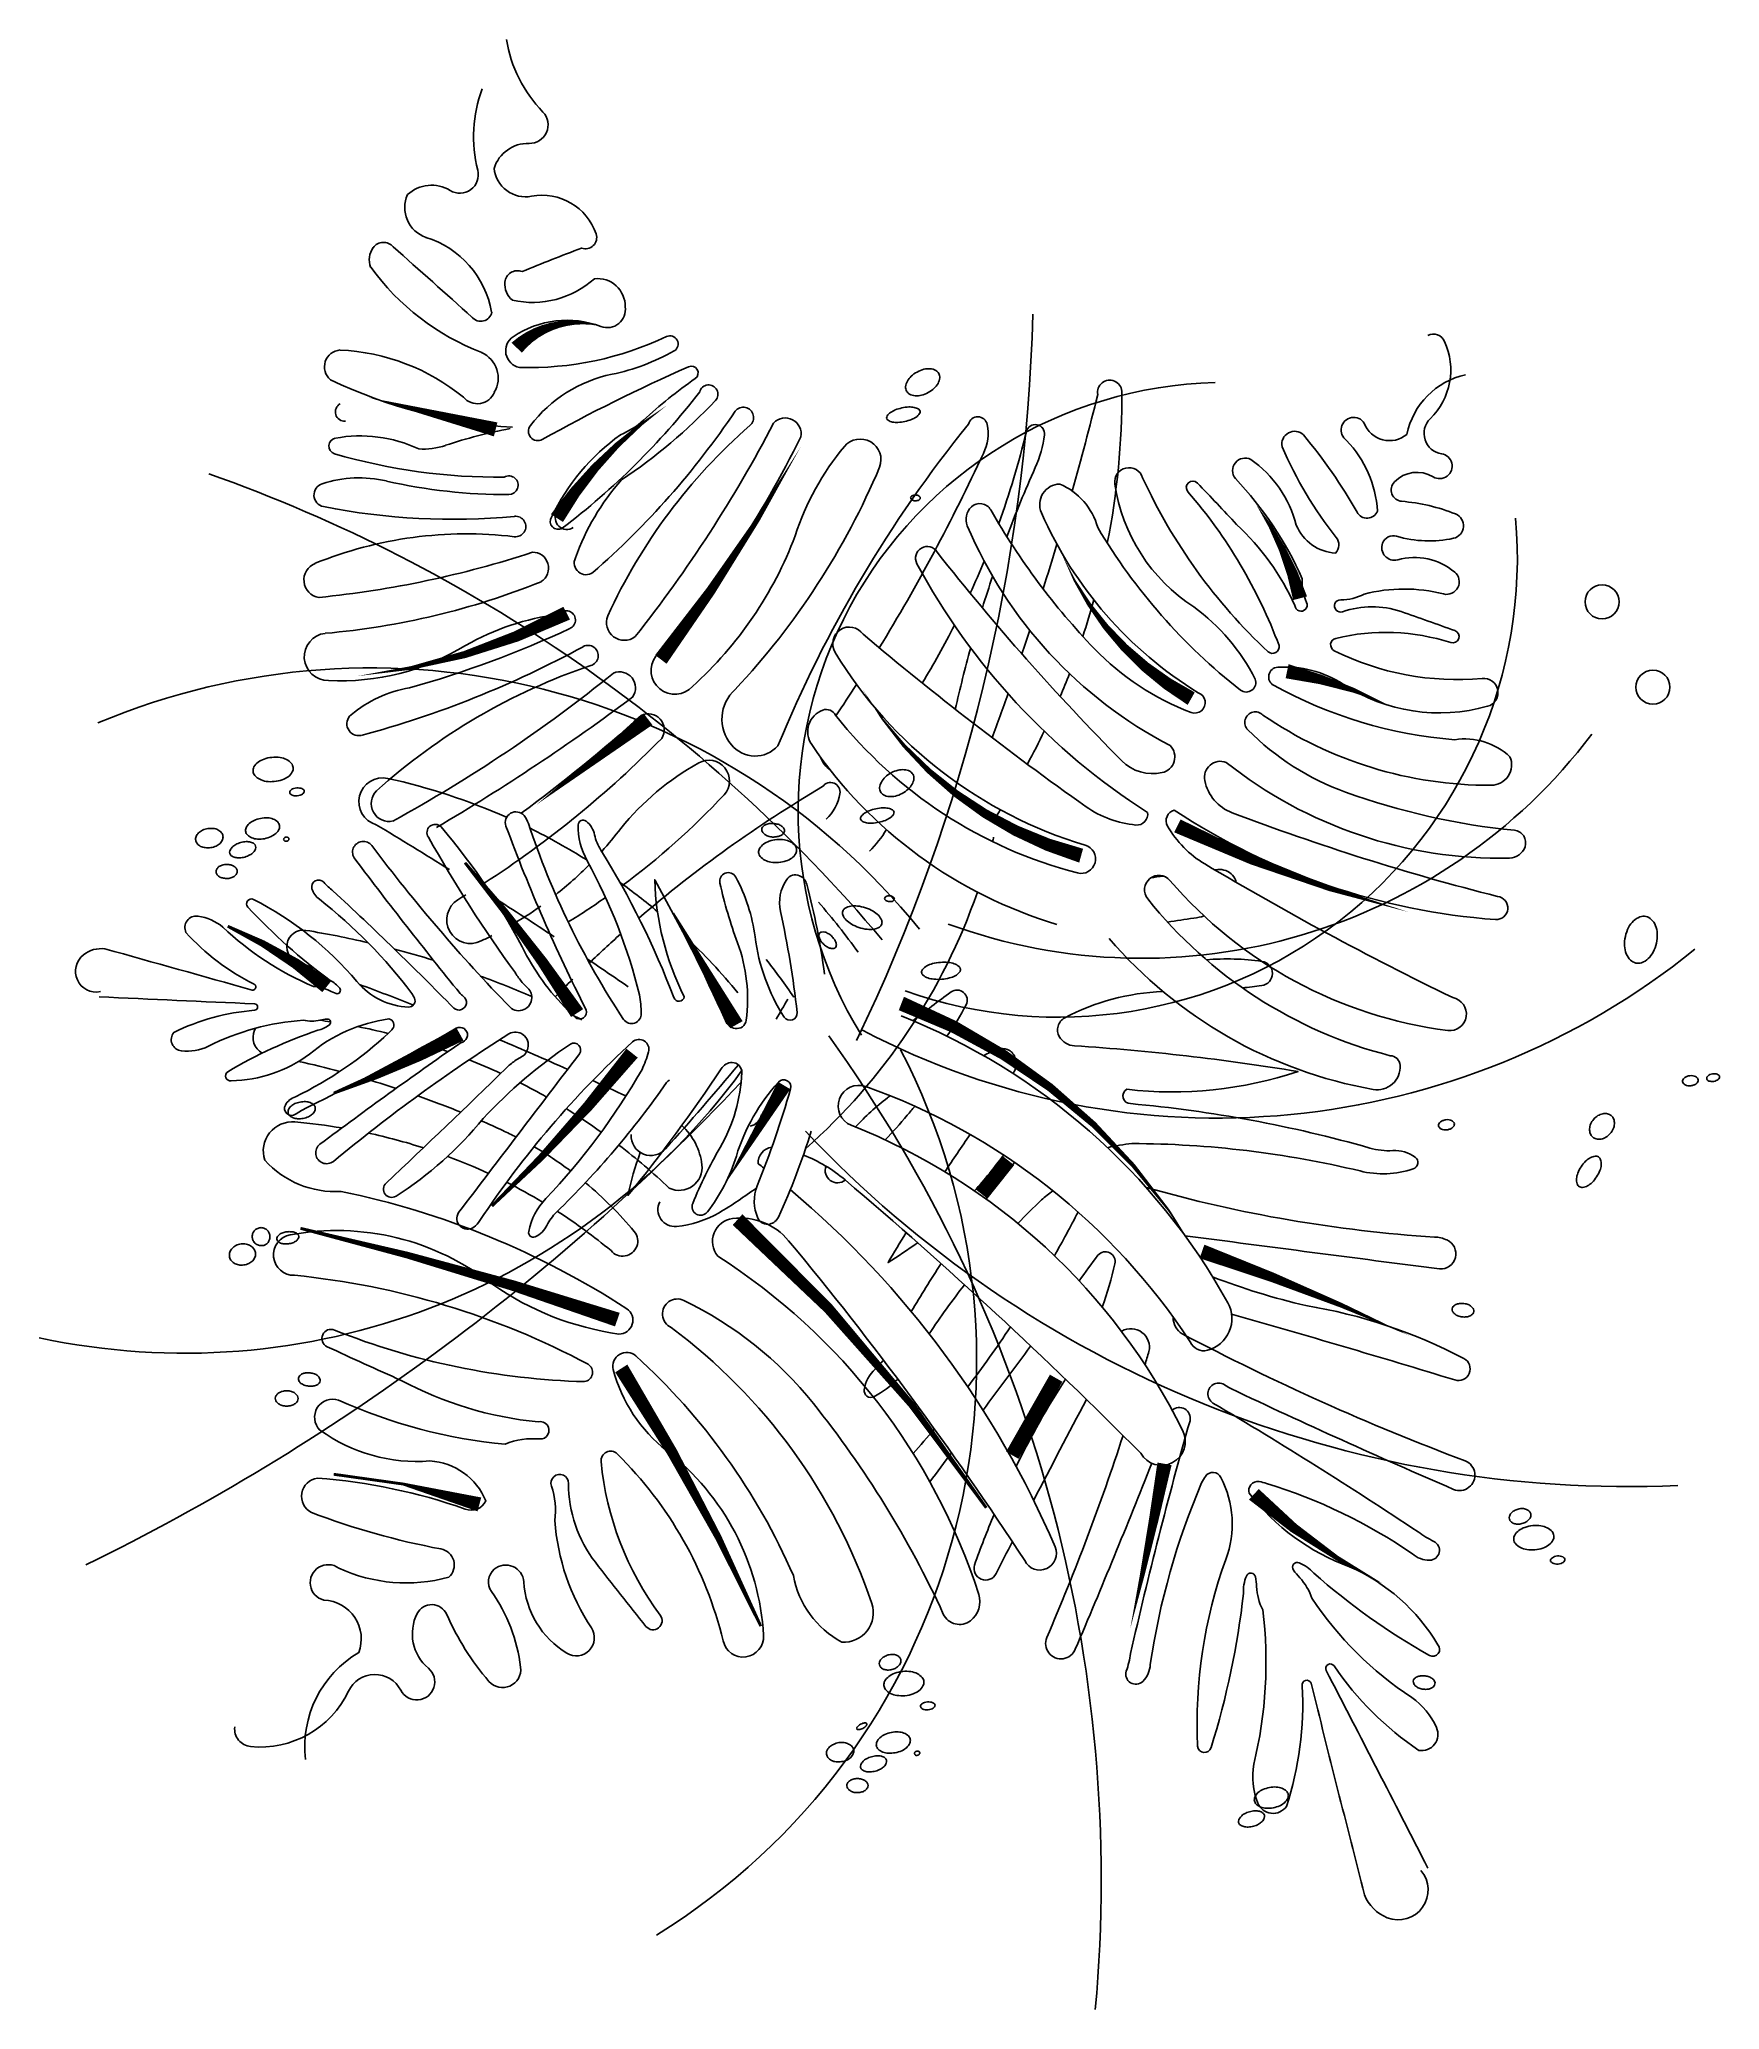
# Model space of a CAD drawing. Header units: millimetres. Extents: x 411.94 to 412.92, y 2579.66 to 2580.81.
import ezdxf

# ---------------------------------------------------------------- set-up
doc = ezdxf.new("R2010")
doc.units = ezdxf.units.MM
doc.header["$LTSCALE"] = 10
doc.layers.add('Vegetais', color=94, linetype='Continuous')

msp = doc.modelspace()

# ---------------------------------------------------------------- linework, layer by layer
at = {"layer": 'Vegetais'}
for points, format in [([(412.4326, 2580.4595, 0.028169), (412.4934, 2580.5731, 0.166729), (412.4956, 2580.59, 0.803372), (412.4847, 2580.5902, 0.072675), (412.3734, 2580.4023, -0.461844), (412.3462, 2580.403, -0.407729), (412.3485, 2580.4353, 0.088671), (412.4328, 2580.5651, 0.845249), (412.4122, 2580.5771, 0.0956), (412.3835, 2580.525, -0.118984), (412.3235, 2580.437, -0.957655), (412.3021, 2580.4546, 0.06266), (412.3868, 2580.5827, 0.754511), (412.3709, 2580.5908, -0.04675), (412.29, 2580.4661, -0.763475), (412.274, 2580.4782, -0.10659), (412.357, 2580.5893, 1.112308), (412.3484, 2580.5977, -0.064898), (412.2653, 2580.5035, -0.773616), (412.2551, 2580.5121, -0.09595), (412.282, 2580.5576, 0.056822), (412.3369, 2580.604, 1.290638), (412.3277, 2580.609, -0.065587), (412.2474, 2580.5294, -0.789238), (412.2411, 2580.5359, -0.123349), (412.2814, 2580.584, 0.093556), (412.2948, 2580.5924, -0.033656), (412.3251, 2580.6168, 0.907122), (412.3212, 2580.6237, 0.022907), (412.2357, 2580.5812, -0.81167), (412.2288, 2580.5893, -0.181716), (412.2765, 2580.6193, 0.07831), (412.3127, 2580.6329, 0.964715), (412.3083, 2580.6413, -0.119203), (412.2224, 2580.6233, -0.670361), (412.2187, 2580.6412, -0.242239), (412.27, 2580.6472, 0.57238), (412.2842, 2580.6587, 0.451319), (412.2662, 2580.6751, -0.240962), (412.2183, 2580.6625, -0.247926), (412.2139, 2580.6731, -0.490576), (412.2239, 2580.6793, -0.003135), (412.2587, 2580.693, 0.633262), (412.2672, 2580.7012, 0.373909), (412.2295, 2580.7232, -0.438759), (412.2076, 2580.7395, -0.336777), (412.228, 2580.7541, 0.673279), (412.2361, 2580.7724, -0.153075), (412.2148, 2580.8148)], "xyb"), ([(412.2208, 2580.6348, 0.0084, 0, -0.273905), (412.2689, 2580.6475, 0, 0, -0.893548)], "xyseb"), ([(412.753, 2580.642, -0.418702), (412.7628, 2580.6385, -0.316195), (412.7544, 2580.5933, 0.618816), (412.761, 2580.5729, -1.21907), (412.7561, 2580.5594, 0.351057), (412.7335, 2580.5564, 0.63169), (412.7377, 2580.5451, -0.075832), (412.7692, 2580.5377, -0.739204), (412.768, 2580.5235, -0.124347), (412.7348, 2580.5247, 0.387911), (412.7266, 2580.5207, 0.61749), (412.7354, 2580.511, -0.244545), (412.7687, 2580.5038, -0.80059), (412.7622, 2580.491, 0.127158), (412.7158, 2580.4909, -0.122318), (412.7021, 2580.4876, 1.18804), (412.7032, 2580.4806, -0.168333), (412.7374, 2580.4807, -0.004019), (412.7688, 2580.4696, -0.982257), (412.7664, 2580.4626, 0.13749), (412.6992, 2580.4651, 0.700336), (412.6983, 2580.4579, 0.139393), (412.7847, 2580.4417, -0.925025), (412.7879, 2580.4254, -0.216055), (412.7036, 2580.4383, 0.164109), (412.6653, 2580.4482, 0.746669), (412.6629, 2580.4377, 0.106134), (412.7687, 2580.4059, -0.22936), (412.801, 2580.396, -0.534735), (412.79, 2580.3793, -0.152376), (412.6567, 2580.4203, 1.004574), (412.6479, 2580.4117, 0.111769), (412.705, 2580.3753, 0.061329), (412.8036, 2580.353, -0.483658), (412.8098, 2580.3434, -0.315171), (412.8007, 2580.3367, -0.174242), (412.6352, 2580.3927, 0.592067), (412.6227, 2580.382, 0.256445), (412.6387, 2580.3633, 0.028757), (412.7937, 2580.3144, -0.980191), (412.7925, 2580.3009, -0.128112), (412.6049, 2580.3648, 0.492501), (412.601, 2580.3555, 0.130831), (412.6227, 2580.3334, 0.021363), (412.7676, 2580.2553, -0.972106), (412.7646, 2580.2361, -0.185707), (412.6024, 2580.3238, 0.982512), (412.5894, 2580.313, 0.163581), (412.7311, 2580.2214, -0.377632), (412.7368, 2580.2158, -0.488498), (412.7211, 2580.2017, -0.173326), (412.5668, 2580.2899)], "xyb"), ([(412.7751, 2580.619, 0.297718), (412.7408, 2580.5842, -0.515487), (412.7159, 2580.5907, 1.21907), (412.7055, 2580.5807, -0.177355), (412.7236, 2580.5394, -0.63169), (412.7117, 2580.5387, 0.044661), (412.6804, 2580.5839, 0.739204), (412.6679, 2580.577, 0.067021), (412.6995, 2580.524, -0.387911), (412.6991, 2580.5149, -0.287729), (412.6762, 2580.5312, 0.178514), (412.6496, 2580.5696, 0.80059), (412.6406, 2580.5584, -0.083765), (412.6797, 2580.4999, 0.122318), (412.6822, 2580.486, -1.18804), (412.6754, 2580.4842, 0.098446), (412.6413, 2580.5316, 0.004019), (412.6184, 2580.5558, 0.982257), (412.6129, 2580.5507, -0.088639), (412.6661, 2580.4609, -0.700336), (412.6598, 2580.4572, -0.097624), (412.5864, 2580.5589, 0.925025), (412.5702, 2580.5552, 0.216055), (412.6163, 2580.4835, -0.117357), (412.6522, 2580.4413, -0.746669), (412.6435, 2580.4349, -0.092835), (412.5602, 2580.5298, 0.22936), (412.538, 2580.5552, 0.534735), (412.5273, 2580.5384, 0.152376), (412.6189, 2580.4333, -1.004574), (412.6147, 2580.4218, -0.111769), (412.5582, 2580.4591, -0.061329), (412.4977, 2580.5401, 0.483658), (412.4864, 2580.5418, 0.315171), (412.484, 2580.5308, 0.174242), (412.6025, 2580.4025, -0.592067), (412.5978, 2580.3867, -0.256445), (412.5742, 2580.3936, -0.028757), (412.4664, 2580.5154, 0.980191), (412.4546, 2580.5087, 0.128112), (412.5893, 2580.3634, -0.492501), (412.5825, 2580.3561, -0.130831), (412.5534, 2580.3668, -0.021363), (412.4231, 2580.4675, 0.972106), (412.4068, 2580.4569, 0.185707), (412.5529, 2580.3444, -0.982512), (412.5483, 2580.3281, -0.163581), (412.407, 2580.4203, 0.377632), (412.3996, 2580.4232, 0.488498), (412.3931, 2580.4031, 0.173326), (412.5364, 2580.2981)], "xyb"), ([(412.5658, 2580.5206, 0.049657), (412.5743, 2580.6094, 1.04416), (412.5602, 2580.6074, -0.007793), (412.5453, 2580.5511, -0.719441)], "xyb"), ([(412.2085, 2580.5871, 0.0084, 0, 0), (412.1347, 2580.6056, 0, 0, 0)], "xyseb"), ([(412.2443, 2580.5353, 0.0084, 0, -0.103343), (412.3084, 2580.601, 0.0084, 0, -1.792437)], "xyseb"), ([(412.5071, 2580.5244, -0.01467), (412.5237, 2580.5648, 0.076162), (412.5291, 2580.5839, 0.941058), (412.5185, 2580.5858, -0.027361), (412.5024, 2580.5321, -0.968889)], "xyb"), ([(412.305, 2580.4528, 0.0084, 0, 0.035021), (412.3867, 2580.5769, 0, 0, -5.382501)], "xyseb"), ([(412.6784, 2580.4885, 0.0084, 0, 0.091464), (412.6527, 2580.5433, 0, 0, 3.727361)], "xyseb"), ([(412.5363, 2580.52, -0.003644), (412.5283, 2580.494, -0.719441)], "xyb"), ([(412.4939, 2580.5101, -0.009956), (412.4857, 2580.4915, -0.968889)], "xyb"), ([(412.6148, 2580.4299, 0.0084, 0, -0.16465), (412.5395, 2580.5136, 0.0084, 0, 3.708777)], "xyseb"), ([(412.4928, 2580.4829, -0.006504), (412.4988, 2580.5013, 0.076162)], "xyb"), ([(412.5515, 2580.4662, 0.012312), (412.5579, 2580.4875, 1.04416)], "xyb"), ([(412.25, 2580.4798, 0.0084, 0, -0.094189), (412.1274, 2580.443, 0, 0, 1.247582)], "xyseb"), ([(412.4765, 2580.4727, -0.018818), (412.4577, 2580.439, -0.968889)], "xyb"), ([(412.5205, 2580.4698, -0.001941), (412.5158, 2580.456, -0.719441)], "xyb"), ([(412.477, 2580.4237, -0.0124), (412.486, 2580.4595, 0.076162)], "xyb"), ([(412.5505, 2580.3382, 0.0084, 0, -0.191927), (412.4227, 2580.4354, 0, 0, 6.605736)], "xyseb"), ([(412.5383, 2580.4312, 0.008003), (412.5437, 2580.4445, 1.04416)], "xyb"), ([(412.6708, 2580.4459, 0.0084, 0, -0.057219), (412.7281, 2580.4271, 0, 0, -0.872124)], "xyseb"), ([(412.4073, 2580.4199, 0.004785), (412.4193, 2580.4382, 0.166729)], "xyb"), ([(412.5078, 2580.4328, -0.00365), (412.4985, 2580.4071, -0.719441)], "xyb"), ([(412.2018, 2580.3221, 0.055885), (412.3055, 2580.4067, 0.754511), (412.2935, 2580.4201, -0.026087), (412.2235, 2580.363, -0.763475)], "xyb"), ([(412.2975, 2580.4179, 0.0084, 0, 0), (412.2324, 2580.368, 0, 0, 0)], "xyseb"), ([(412.5191, 2580.3917, 0.01199), (412.529, 2580.4109, 1.04416)], "xyb"), ([(412.2823, 2580.3206, 0.046114), (412.342, 2580.3738, 0.845249), (412.3271, 2580.3924, 0.0956), (412.2816, 2580.3541, -0.019968), (412.2705, 2580.3407, -0.957655)], "xyb"), ([(412.4041, 2580.3881, -0.163275), (412.3983, 2580.3958, 0.007466)], "xyb"), ([(412.2149, 2580.3606, 0.049908), (412.1455, 2580.3833, 0.972106), (412.1387, 2580.3563, -0.004549), (412.1815, 2580.3301, -0.054273)], "xyb"), ([(412.4015, 2580.3595, 0.166729), (412.4096, 2580.3744, 0.803372), (412.3995, 2580.3785, 0.044059), (412.2922, 2580.3018, -0.461844)], "xyb"), ([(412.2145, 2580.3555, -0.832584), (412.2251, 2580.3616, -0.10297), (412.2276, 2580.357, 0.065782), (412.2832, 2580.2426, 0.743756), (412.2936, 2580.2461, 0.039573), (412.2925, 2580.2569, 0.065252), (412.262, 2580.3352, -0.142657), (412.2568, 2580.3563, -0.611406), (412.2613, 2580.3584, -0.173537), (412.2663, 2580.3503, 0.085514), (412.2699, 2580.3415, -0.048691), (412.3126, 2580.2553, 0.756256), (412.3187, 2580.2558, -0.109367), (412.3014, 2580.3241, -0.023955), (412.3427, 2580.2419, 0.263145), (412.3484, 2580.2373, 0.423042), (412.3548, 2580.2421, 0.122385), (412.3498, 2580.2873, -0.033102), (412.3395, 2580.3222, -0.874242), (412.3488, 2580.3257, -0.090521), (412.36, 2580.2908, 0.110368), (412.377, 2580.244, 0.793457), (412.3846, 2580.2467, 0.026446), (412.3749, 2580.3057, -0.205656), (412.3785, 2580.3243, -0.357791), (412.386, 2580.3265, -0.231897), (412.3902, 2580.3216, -0.032508), (412.4006, 2580.269)], "xyb"), ([(412.5003, 2580.3604, 0.003072), (412.5033, 2580.365, 1.04416)], "xyb"), ([(412.6067, 2580.3556, 0.0084, 0, 0.051696), (412.7419, 2580.3052, 0, 0, -1.080614)], "xyseb"), ([(412.1692, 2580.349, -0.918216), (412.1766, 2580.355, -0.060496), (412.2266, 2580.28, 0.084068), (412.2549, 2580.2439, 0.788081), (412.2613, 2580.2482, -0.000625)], "xyb"), ([(412.2617, 2580.3357, 0.025844), (412.2286, 2580.3542, 0.972106)], "xyb"), ([(412.4268, 2580.3408, 0.061789), (412.4368, 2580.3534, 0.941058)], "xyb"), ([(412.4994, 2580.349, -0.001888), (412.4988, 2580.3464, -0.104764)], "xyb"), ([(411.9776, 2580.2588, -0.787761), (411.9677, 2580.2803, -0.203536), (411.9803, 2580.2838, -0.000994), (412.0662, 2580.2597, 0.919349), (412.0671, 2580.2634, -0.09457), (412.0276, 2580.2934, -0.596753), (412.0346, 2580.3029, -0.138365), (412.0492, 2580.2965, 0.091215), (412.1021, 2580.2618, -0.108261), (412.1116, 2580.2593, 0.035199), (412.1153, 2580.2577, 0.753369), (412.1174, 2580.2608, 0.107666), (412.1118, 2580.2654, -0.047991), (412.0638, 2580.3082, -0.832604), (412.0671, 2580.3127, -0.097838), (412.1275, 2580.2647, 0.213906), (412.1576, 2580.2498, 0.561894), (412.1611, 2580.255, 0.037727), (412.1596, 2580.2577, 0.064495), (412.1056, 2580.3128, -0.188324), (412.1012, 2580.3189, -0.790564), (412.1081, 2580.3227, 0.044679), (412.1135, 2580.3176, -0.013402), (412.184, 2580.2492, 1.057911), (412.1896, 2580.2561, -0.057831), (412.1877, 2580.2578, -0.008847), (412.1263, 2580.3363, -1.005049), (412.1362, 2580.3441, 0.032051), (412.2169, 2580.2497, 0.653737), (412.2296, 2580.2552, 0.221847), (412.2267, 2580.2615, -0.044063), (412.224, 2580.2642, -0.03162), (412.22, 2580.2697, 0.004956)], "xyb"), ([(412.2561, 2580.2463, 0.0084, 0.00168, 0.03305), (412.1906, 2580.3341, 0.00168, 0.00168, 4.624525)], "xyseb"), ([(412.2632, 2580.3329, -0.03001), (412.2436, 2580.3154, -0.957655)], "xyb"), ([(412.5911, 2580.3252, -0.003166), (412.5985, 2580.3263, -0.231897)], "xyb"), ([(412.6285, 2580.3299, -0.000743), (412.6303, 2580.3301, -0.231897), (412.639, 2580.3268, -0.138094), (412.6411, 2580.3226, -0.205656)], "xyb"), ([(412.2063, 2580.2915, -0.007841), (412.2001, 2580.2884, -0.957655), (412.1865, 2580.3125, 0.002221), (412.1911, 2580.3153, 0.754511)], "xyb"), ([(412.2072, 2580.3139, -0.00384), (412.2427, 2580.2909, -0.054273)], "xyb"), ([(412.2509, 2580.2995, 0.014983), (412.2727, 2580.3138, 0.845249)], "xyb"), ([(412.3031, 2580.3055, 0.018971), (412.2811, 2580.3226, 0.972106)], "xyb"), ([(412.4899, 2580.3169, -0.1285), (412.3895, 2580.167, -0.104764)], "xyb"), ([(412.2349, 2580.3088, -0.02393), (412.2172, 2580.2974, -0.957655)], "xyb"), ([(412.3491, 2580.2395, 0.0084, 0.00084, 0), (412.3124, 2580.3047, 0.00084, 0.00084, 0)], "xyseb"), ([(412.4202, 2580.2818, 0.024631), (412.3971, 2580.311, 0.488498)], "xyb"), ([(412.6223, 2580.303, -0.043574), (412.6164, 2580.3017, 0.004851), (412.6009, 2580.2994, 0.793457)], "xyb"), ([(412.1099, 2580.2618, 0.0084, 0.00168, 0.066416), (412.052, 2580.297, 0.00168, 0.00168, 2.295775)], "xyseb"), ([(412.134, 2580.2874, 0.016473), (412.0977, 2580.2946, 0.980191), (412.0942, 2580.2756, -0.001026), (412.102, 2580.2728, -0.256445)], "xyb"), ([(412.2815, 2580.2924, 0.00829), (412.2633, 2580.2756, -0.461844)], "xyb"), ([(412.35, 2580.2581, 0.030806), (412.3192, 2580.2911, 0.972106)], "xyb"), ([(412.1721, 2580.2772, 0.01048), (412.1495, 2580.2836, 0.980191)], "xyb"), ([(412.2296, 2580.256, 0.014393), (412.1995, 2580.2679, 0.980191)], "xyb"), ([(412.2619, 2580.278, -0.002628), (412.2859, 2580.2617, -0.054273)], "xyb"), ([(412.3666, 2580.2775, -0.017963), (412.3826, 2580.2556, -0.881685)], "xyb"), ([(412.6236, 2580.2774, -0.055785), (412.6561, 2580.2765, -0.874242), (412.656, 2580.2623, -0.007215), (412.6447, 2580.261, 0.122385)], "xyb"), ([(412.3101, 2580.2071, 0.18014), (412.3084, 2580.2057, -0.047147), (412.244, 2580.13, 0.085514), (412.2385, 2580.1223, -0.173537), (412.2316, 2580.1157, -0.611406), (412.2278, 2580.1188, -0.142657), (412.2379, 2580.138, 0.058351), (412.294, 2580.2133, 0.039573), (412.2978, 2580.2236, 0.743756), (412.2885, 2580.2295, 0.060954), (412.1993, 2580.1251, -0.10297), (412.1957, 2580.1213, -0.832584), (412.1869, 2580.1298, -0.000628), (412.2575, 2580.2225, 0.788081), (412.2522, 2580.2282, 0.057425), (412.2012, 2580.1847, -0.080036), (412.1503, 2580.1394, -0.918216), (412.1445, 2580.147, 0.004813), (412.2146, 2580.2141, -0.03162), (412.2197, 2580.2184, -0.044063), (412.2231, 2580.2204, 0.221847), (412.2274, 2580.2259, 0.653737), (412.2163, 2580.2342, 0.031371), (412.1137, 2580.1597, -1.005049), (412.1059, 2580.1697, -0.008815), (412.187, 2580.2282, -0.057831), (412.1893, 2580.2294, 1.057911), (412.1855, 2580.2374, -0.013282), (412.098, 2580.1909, 0.044679), (412.0916, 2580.1872, -0.790564), (412.0857, 2580.1926, -0.188324), (412.0915, 2580.1974, 0.075169), (412.1462, 2580.2348, 0.037727), (412.1483, 2580.237, 0.561894), (412.1462, 2580.2429, 0.141302), (412.0997, 2580.2223, -0.156956), (412.0541, 2580.2068, -0.832604), (412.052, 2580.212, -0.053181), (412.1047, 2580.2363, 0.107666), (412.1113, 2580.2393, 0.753369), (412.11, 2580.2428, 0.035199), (412.106, 2580.2422, -0.108261), (412.0962, 2580.2421, 0.100241), (412.0407, 2580.2269, -0.138365), (412.025, 2580.2242, -0.596753), (412.0205, 2580.235, -0.095919), (412.0677, 2580.2479, 0.919349), (412.0677, 2580.2517, -0.000976), (411.9769, 2580.2558)], "xyb"), ([(412.129, 2580.263, -0.004177), (412.1606, 2580.251, -0.256445)], "xyb"), ([(412.2535, 2580.2661, 0.004845), (412.2433, 2580.2558, -0.461844)], "xyb"), ([(412.4455, 2580.2519, 0.0084, 0, -0.170248), (412.6199, 2580.1031, 0, 0, -7.308398)], "xyseb"), ([(412.4721, 2580.2328, 0.032911), (412.4833, 2580.2511, 0.793457), (412.4745, 2580.2586, 0.008634), (412.4522, 2580.2418, -0.205656)], "xyb"), ([(412.5982, 2580.2589, 0.111275), (412.5409, 2580.2435, 0.423042), (412.5377, 2580.2326, 0.263145), (412.5467, 2580.2272, -0.023955), (412.6772, 2580.2122, -0.109367), (412.5771, 2580.2018, 0.756256), (412.5794, 2580.1934, -0.047147), (412.7191, 2580.1675, 0.085514), (412.7325, 2580.166, -0.173537), (412.7456, 2580.1622, -0.611406), (412.7445, 2580.1553, -0.142657), (412.7134, 2580.1541, 0.058351), (412.5802, 2580.1701, 0.036897), (412.5659, 2580.1677, 0.743756)], "xyb"), ([(412.2588, 2580.2424, 0.002527), (412.2537, 2580.2449, 0.980191)], "xyb"), ([(412.4454, 2580.2446, -0.173326), (412.6362, 2580.0771, -0.488498), (412.6244, 2580.0494, -0.377632), (412.6142, 2580.0544, 0.163581), (412.4247, 2580.2034, 0.982512), (412.4162, 2580.1808, -0.185707), (412.6099, 2580.0023, -0.972106), (412.5853, 2579.9893, 0.021363), (412.4126, 2580.1489, 0.082807), (412.3883, 2580.1634, 0.492501)], "xyb"), ([(412.0683, 2580.2374, 0.021622), (412.0677, 2580.2363, 0.388648), (412.0722, 2580.2229, -0.018298)], "xyb"), ([(412.1121, 2580.2412, 0.004377), (412.1057, 2580.2421, 0.315171)], "xyb"), ([(412.1877, 2580.2339, 0.0084, 0.00168, -0.036657), (412.1139, 2580.1995, 0.00168, 0.00168, -7.459748)], "xyseb"), ([(412.1458, 2580.2344, 0.012485), (412.1278, 2580.2384, 0.315171)], "xyb"), ([(412.1807, 2580.2238, 0.008722), (412.1685, 2580.2279, 0.315171)], "xyb"), ([(412.2882, 2580.2229, 0.0084, 0.00168, -0.036927), (412.2063, 2580.1336, 0.00168, 0.00168, -9.83265)], "xyseb"), ([(412.2108, 2580.2307, -0.005374), (412.2506, 2580.2134, -0.256445)], "xyb"), ([(412.5108, 2580.211, 0.237169), (412.5118, 2580.2205, 0.423042), (412.5014, 2580.2251, 0.016151), (412.4934, 2580.2215, -0.012261)], "xyb"), ([(412.0934, 2580.2181, -0.010514), (412.1175, 2580.2122, -0.009757)], "xyb"), ([(412.2115, 2580.2111, 0.013633), (412.1931, 2580.219, 0.315171)], "xyb"), ([(412.3928, 2580.1773, -0.032508), (412.3737, 2580.1272, -0.231897), (412.3687, 2580.1231, -0.357791), (412.3617, 2580.1265, -0.205656), (412.3613, 2580.1455, 0.026446), (412.3808, 2580.202, 0.793457), (412.3737, 2580.206, 0.110368), (412.3491, 2580.1628, -0.090521), (412.3322, 2580.1302, -0.874242), (412.3236, 2580.1352, -0.033102), (412.3396, 2580.1678, 0.122385), (412.3523, 2580.2116, 0.423042), (412.3467, 2580.2174, 0.263145), (412.3403, 2580.2138, -0.023955), (412.2858, 2580.1398, -0.040082), (412.293, 2580.1649, 0.756256)], "xyb"), ([(412.3503, 2580.216, -0.008662), (412.3078, 2580.1671, -0.719441), (412.2877, 2580.1753, -0.051516)], "xyb"), ([(412.1318, 2580.2081, -0.008264), (412.1504, 2580.2023, -0.009757)], "xyb"), ([(412.163, 2580.198, -0.011375), (412.1881, 2580.1884, -0.009757)], "xyb"), ([(412.2383, 2580.1972, 0.011924), (412.2228, 2580.2056, 0.315171)], "xyb"), ([(412.2652, 2580.2069, -0.002651), (412.2846, 2580.1979, -0.256445)], "xyb"), ([(412.377, 2580.204, 0.0084, 0, 0), (412.3432, 2580.1475, 0.0084, 0, 0)], "xyseb"), ([(412.4187, 2580.1798, -0.043459), (412.4374, 2580.1968, 0.003049), (412.439, 2580.198, 0.793457)], "xyb"), ([(412.2702, 2580.1768, 0.016622), (412.2498, 2580.1904, 0.315171)], "xyb"), ([(412.3638, 2580.1868, -0.278833), (412.3572, 2580.1802, 0.128112)], "xyb"), ([(412.4534, 2580.1918, 0.012772), (412.4489, 2580.1866, -0.012261), (412.4361, 2580.1722, -0.874242)], "xyb"), ([(412.1188, 2580.1792, 0.020681), (412.0913, 2580.1827, 0.534735), (412.0736, 2580.1604, 0.22936), (412.1182, 2580.1422, -0.092835), (412.2851, 2580.0737, -0.746669), (412.2805, 2580.0589, -0.117357), (412.2068, 2580.0878, 0.216055), (412.0885, 2580.1168, 0.925025), (412.091, 2580.0932, -0.097624), (412.2625, 2580.0413, -0.700336), (412.2604, 2580.0311, -0.088639), (412.1144, 2580.0612, 0.982257), (412.1101, 2580.0515, 0.004019), (412.1534, 2580.0318, 0.098446), (412.2333, 2580.0076, -1.18804), (412.2341, 2579.9976, 0.122318), (412.2141, 2579.9946, -0.083765), (412.1168, 2580.0203, 0.80059), (412.1059, 2580.0028, 0.178514), (412.1701, 2579.9848, -0.287729), (412.2028, 2579.9614, -0.387911), (412.1907, 2579.9567, 0.067021), (412.1044, 2579.9747, 0.739204), (412.1009, 2579.9547, 0.044661), (412.1765, 2579.9334, -0.63169), (412.1811, 2579.9169, -0.177355), (412.1169, 2579.9222, 1.21907), (412.1082, 2579.9035, -0.515487), (412.1285, 2579.8729, 0.297718), (412.0974, 2579.8104)], "xyb"), ([(412.1663, 2580.1676, 0.024886), (412.1342, 2580.1762, 0.534735)], "xyb"), ([(412.2001, 2580.1834, -0.005889), (412.2128, 2580.1777, -0.009757), (412.2205, 2580.1739, -1.004574)], "xyb"), ([(412.3172, 2580.1807, -0.18215), (412.329, 2580.1577, -0.592067), (412.3099, 2580.1441, 0.026225), (412.2805, 2580.1692, 0.315171)], "xyb"), ([(412.4709, 2580.1536, -0.00479), (412.4856, 2580.1754, 0.263145)], "xyb"), ([(412.2309, 2580.1683, -0.029286), (412.2523, 2580.1541, -1.004574)], "xyb"), ([(412.3699, 2580.168, 0.401611), (412.3619, 2580.1583, -0.001909), (412.3653, 2580.1557, -0.980191)], "xyb"), ([(412.5051, 2580.1634, -0.028967), (412.4882, 2580.1425, -0.023955)], "xyb"), ([(412.5081, 2580.1601, 0.0084, 0.0084, 0), (412.4925, 2580.1405, 0.0084, 0.0084, 0)], "xyseb"), ([(412.2043, 2580.1527, 0.019317), (412.1805, 2580.1626, 0.534735)], "xyb"), ([(412.4127, 2580.1488, -0.772588), (412.4015, 2580.1569, -0.090521)], "xyb"), ([(412.495, 2580.1377, -0.009564), (412.5116, 2580.1591, 0.756256)], "xyb"), ([(412.3806, 2580.1432, -0.117246), (412.5353, 2579.9346, -0.980191), (412.5176, 2579.9266, 0.028757), (412.3796, 2580.1134, 0.256445), (412.3469, 2580.1263, 0.592067), (412.3382, 2580.1044, -0.174242), (412.4907, 2579.9069, -0.315171), (412.4859, 2579.8915, -0.483658), (412.47, 2579.8954, 0.061329), (412.3941, 2580.0183, 0.111769), (412.3185, 2580.0785, 1.004574), (412.311, 2580.0627, -0.152376), (412.4282, 2579.9015, -0.534735), (412.4108, 2579.879, -0.22936), (412.3824, 2579.9179, 0.106134), (412.2904, 2580.0461, 0.746669), (412.2772, 2580.0381, 0.164109), (412.3084, 2579.9908, -0.216055), (412.365, 2579.8829, -0.925025), (412.3414, 2579.8797, 0.139393), (412.2795, 2579.9889, 0.700336), (412.2701, 2579.9844, 0.13749), (412.3047, 2579.8947, -0.982257), (412.2963, 2579.8882, -0.004019), (412.2668, 2579.9256, -0.168333), (412.2511, 2579.9717, 1.18804), (412.2411, 2579.9701, -0.122318), (412.243, 2579.95, 0.127158), (412.2644, 2579.8873, -0.80059), (412.2501, 2579.8725, -0.244545), (412.2249, 2579.9142, 0.61749), (412.2077, 2579.9215, 0.387911), (412.2061, 2579.9086, -0.124347), (412.2231, 2579.8643, -0.739204), (412.2046, 2579.8561, -0.075832), (412.1799, 2579.8952, 0.63169), (412.1627, 2579.8957, 0.351057), (412.1692, 2579.8638, -1.21907), (412.1531, 2579.8509, 0.618816), (412.1225, 2579.8503, -0.316195), (412.0654, 2579.818, -0.418702), (412.0561, 2579.8295)], "xyb"), ([(412.2359, 2580.1359, 0.017965), (412.2149, 2580.1475, 0.534735)], "xyb"), ([(412.261, 2580.1472, -0.046101), (412.2895, 2580.1187, -1.004574), (412.2759, 2580.1076, 0.029019), (412.2446, 2580.1305, 0.534735)], "xyb"), ([(412.3608, 2580.1441, -0.018215), (412.3391, 2580.1297, -0.104764), (412.3141, 2580.1217, -0.594317), (412.3044, 2580.136, 0.147429)], "xyb"), ([(412.534, 2580.1425, 0.021663), (412.5273, 2580.1372, 0.010524), (412.5135, 2580.1235, -0.142657)], "xyb"), ([(412.5884, 2580.1445, 0.053104), (412.7569, 2580.1155, -0.10297), (412.7642, 2580.1138, -0.832584), (412.7599, 2580.0969, -0.000567), (412.6111, 2580.1163, 0.788081)], "xyb"), ([(412.3498, 2580.1257, 0.0084, 0.00168, -0.06358), (412.4951, 2579.9574, 0.00168, 0.00168, -5.407091)], "xyseb"), ([(412.5349, 2580.1046, 0.010475), (412.5487, 2580.1301, 0.743756)], "xyb"), ([(412.2796, 2580.0673, 0.0084, 0.00168, 0.026168), (412.0945, 2580.1206, 0.00168, 0.00168, -2.255063)], "xyseb"), ([(412.4549, 2580.1122, -0.022332), (412.4377, 2580.1006, -0.003726), (412.4483, 2580.1181, 0.263145)], "xyb"), ([(412.5628, 2580.0746, 0.033593), (412.5702, 2580.0999, 0.788081), (412.5603, 2580.1049, -0.000069), (412.5493, 2580.09, -0.832584)], "xyb"), ([(412.6211, 2580.1071, 0.0084, 0, -0.024865), (412.742, 2580.0581, 0.0084, 0, -0.712448)], "xyseb"), ([(412.4513, 2580.072, -0.01164), (412.4687, 2580.1, 0.756256)], "xyb"), ([(412.4824, 2580.0877, 0.019099), (412.4618, 2580.0591, -0.142657)], "xyb"), ([(412.6273, 2580.0922, 0.034028), (412.6818, 2580.0755, -0.080036), (412.7741, 2580.0446, -0.918216), (412.7688, 2580.0321, 0.00472), (412.6384, 2580.0705, -0.03162)], "xyb"), ([(412.4843, 2580.028, 0.015472), (412.5092, 2580.063, 0.743756)], "xyb"), ([(412.5878, 2580.0409, 0.001462), (412.5901, 2580.0487, 0.653737), (412.5742, 2580.0606, 0.004147), (412.574, 2580.0605, -0.044063)], "xyb"), ([(412.6043, 2580.0687, 0.274946), (412.6096, 2580.059, 0.031371), (412.7749, 2579.9848, -1.005049), (412.7681, 2579.9682, -0.008815), (412.6379, 2580.027, -0.057831), (412.6348, 2580.0289, 1.057911), (412.6275, 2580.0186, -0.013282), (412.7474, 2579.9433, 0.044679), (412.7565, 2579.9378, -0.790564), (412.7541, 2579.9268, -0.188324), (412.744, 2579.9306, 0.075169), (412.6588, 2579.9717, 0.037727), (412.6545, 2579.9727, 0.561894), (412.6487, 2579.9659, 0.141302), (412.7073, 2579.923, -0.156956), (412.7589, 2579.8775, -0.832604), (412.754, 2579.8712, -0.053181), (412.6864, 2579.9193, 0.107666), (412.6779, 2579.9253, 0.753369), (412.6745, 2579.9211, 0.035199), (412.6782, 2579.9166, -0.108261), (412.6853, 2579.9046, 0.100241), (412.7436, 2579.8466, -0.138365), (412.7581, 2579.8291, -0.596753), (412.7478, 2579.8158, -0.095919), (412.6983, 2579.8651, 0.919349), (412.6936, 2579.8625, -0.000976), (412.7531, 2579.747)], "xyb"), ([(412.521, 2580.0519, -0.000175), (412.4932, 2580.0144, -0.832584)], "xyb"), ([(412.2819, 2580.0388, 0.0084, 0.00168, -0.037105), (412.3634, 2579.8883, 0.00168, 0.00168, -0.573651)], "xyseb"), ([(412.4434, 2580.0326, -0.078352), (412.4295, 2580.0223, -0.611406), (412.4238, 2580.0264, -0.173537), (412.4302, 2580.0384, 0.045236), (412.435, 2580.0437, -0.048691)], "xyb"), ([(412.5359, 2580.0331, 0.0084, 0.0084, 0), (412.5103, 2579.9881, 0.0084, 0.0084, 0)], "xyseb"), ([(412.5125, 2579.9816, -0.027429), (412.5413, 2580.0326, 0.084068)], "xyb"), ([(412.5536, 2580.0207, 0.002446), (412.5228, 2579.9618, -0.918216)], "xyb"), ([(412.7489, 2579.7457, -0.787761), (412.7293, 2579.7181, -0.203536), (412.716, 2579.7314, -0.000994), (412.6848, 2579.855, 0.919349), (412.6796, 2579.8534, -0.09457), (412.6704, 2579.7831, -0.596753), (412.6537, 2579.785, -0.138365), (412.6513, 2579.8077, 0.091215), (412.6566, 2579.8978, -0.108261), (412.653, 2579.9114, 0.035199), (412.6523, 2579.9171, 0.753369), (412.647, 2579.9176, 0.107666), (412.6453, 2579.9073, -0.047991), (412.6264, 2579.8174, -0.832604), (412.6185, 2579.8183, -0.097838), (412.635, 2579.9273, 0.213906), (412.6321, 2579.9752, 0.561894), (412.6231, 2579.9758, 0.037727), (412.6209, 2579.972, 0.064495), (412.5909, 2579.866, -0.188324), (412.5865, 2579.8561, -0.790564), (412.5769, 2579.8621, 0.044679), (412.5794, 2579.8724, -0.013402), (412.6141, 2580.0083, 0.725476), (412.6036, 2580.0144, -0.057831)], "xyb"), ([(412.4524, 2579.9891, 0.006858), (412.4648, 2580.0035, 0.743756)], "xyb"), ([(412.5917, 2579.9835, -0.007291), (412.5471, 2579.8749, -1.005049), (412.5304, 2579.8816, 0.022773), (412.575, 2579.9996, 0.653737)], "xyb"), ([(412.199, 2579.9594, 0.0084, 0.00168, 0), (412.1545, 2579.9713, 0.00168, 0.00168, 0), (412.1139, 2579.977, 0.00168, 0.00168, 0)], "xyseb"), ([(412.4748, 2579.9896, -0.000079), (412.4622, 2579.9726, -0.832584)], "xyb"), ([(412.5992, 2579.9831, 0.0084, 0, -0.010863), (412.5792, 2579.8869, 0.0084, 0, 0.075293)], "xyseb"), ([(412.6514, 2579.9653, 0.0084, 0, 0.072031), (412.7263, 2579.9134, 0.0084, 0, -0.613541)], "xyseb"), ([(412.5104, 2579.9377, 0.000773), (412.5008, 2579.919, -0.918216), (412.4882, 2579.924, -0.014899), (412.4997, 2579.9536, 0.084068)], "xyb")]:
    msp.add_lwpolyline(points, format=format, dxfattribs=at)
for points in [[(412.4612, 2580.6086, 0.06468), (412.4647, 2580.6111, 0.077537), (412.4669, 2580.6139, 0.107174), (412.4679, 2580.6172, 0.144964), (412.4674, 2580.6197, 0.144964), (412.4656, 2580.6215, 0.107174), (412.4623, 2580.6225, 0.077537), (412.4587, 2580.6222, 0.06468), (412.4547, 2580.6206, 0.06468), (412.4512, 2580.6181, 0.077537), (412.449, 2580.6153, 0.107174), (412.448, 2580.612, 0.144964), (412.4485, 2580.6095, 0.144964), (412.4503, 2580.6077, 0.107174), (412.4536, 2580.6067, 0.077537), (412.4572, 2580.607, 0.06468)], [(412.4458, 2580.5996, 0.042057), (412.4419, 2580.5985, 0.055248), (412.4392, 2580.597, 0.098088), (412.4372, 2580.595, 0.200316), (412.4369, 2580.5936, 0.200316), (412.4377, 2580.5924, 0.098088), (412.4404, 2580.5914, 0.055248), (412.4435, 2580.5912, 0.042057), (412.4475, 2580.5917, 0.042057), (412.4514, 2580.5929, 0.055248), (412.4541, 2580.5943, 0.098088), (412.4561, 2580.5963, 0.200316), (412.4564, 2580.5977, 0.200316), (412.4556, 2580.5989, 0.098088), (412.4529, 2580.5999, 0.055248), (412.4498, 2580.6002, 0.042057)], [(412.4565, 2580.5469, 0.151195), (412.4564, 2580.5475, 0.106997), (412.4558, 2580.5482, 0.074788), (412.4549, 2580.5486, 0.061478), (412.4538, 2580.5488, 0.061478), (412.4527, 2580.5487, 0.074788), (412.4518, 2580.5484, 0.106997), (412.4511, 2580.5478, 0.151195), (412.4509, 2580.5472, 0.151195), (412.4511, 2580.5466, 0.106997), (412.4517, 2580.546, 0.074788), (412.4525, 2580.5456, 0.061478), (412.4536, 2580.5454, 0.061478), (412.4548, 2580.5455, 0.074788), (412.4556, 2580.5458, 0.106997), (412.4563, 2580.5463, 0.151195)], [(412.0902, 2580.3896, 0.151372), (412.0892, 2580.3921, 0.106988), (412.0863, 2580.3943, 0.074711), (412.0826, 2580.3955, 0.06139), (412.0778, 2580.3956, 0.06139), (412.0732, 2580.3946, 0.074711), (412.0698, 2580.3928, 0.106988), (412.0673, 2580.39, 0.151372), (412.0668, 2580.3874, 0.151372), (412.0678, 2580.385, 0.106988), (412.0707, 2580.3828, 0.074711), (412.0744, 2580.3816, 0.06139), (412.0792, 2580.3815, 0.06139), (412.0838, 2580.3825, 0.074711), (412.0873, 2580.3843, 0.106988), (412.0897, 2580.3871, 0.151372)], [(412.446, 2580.3745, 0.06468), (412.4495, 2580.3771, 0.077537), (412.4518, 2580.3799, 0.107174), (412.4528, 2580.3832, 0.144964), (412.4522, 2580.3857, 0.144964), (412.4504, 2580.3875, 0.107174), (412.4472, 2580.3884, 0.077537), (412.4436, 2580.3881, 0.06468), (412.4395, 2580.3866, 0.06468), (412.436, 2580.3841, 0.077537), (412.4338, 2580.3812, 0.107174), (412.4328, 2580.378, 0.144964), (412.4333, 2580.3755, 0.144964), (412.4351, 2580.3737, 0.107174), (412.4384, 2580.3727, 0.077537), (412.442, 2580.373, 0.06468)], [(412.0967, 2580.3758, 0.163976), (412.0964, 2580.3766, 0.105864), (412.0953, 2580.3774, 0.069329), (412.094, 2580.3777, 0.055537), (412.0923, 2580.3778, 0.055537), (412.0906, 2580.3775, 0.069329), (412.0893, 2580.3769, 0.105864), (412.0884, 2580.376, 0.163976), (412.0882, 2580.3752, 0.163976), (412.0885, 2580.3744, 0.105864), (412.0896, 2580.3736, 0.069329), (412.0909, 2580.3732, 0.055537), (412.0926, 2580.3732, 0.055537), (412.0943, 2580.3735, 0.069329), (412.0956, 2580.3741, 0.105864), (412.0965, 2580.375, 0.163976)], [(412.0822, 2580.3559, 0.15203), (412.0812, 2580.3579, 0.106953), (412.0785, 2580.3596, 0.074424), (412.0753, 2580.3603, 0.061065), (412.0712, 2580.36, 0.061065), (412.0674, 2580.3588, 0.074424), (412.0646, 2580.357, 0.106953), (412.0627, 2580.3544, 0.15203), (412.0625, 2580.3522, 0.15203), (412.0635, 2580.3503, 0.106953), (412.0661, 2580.3486, 0.074424), (412.0694, 2580.3479, 0.061065), (412.0735, 2580.3481, 0.061065), (412.0773, 2580.3494, 0.074424), (412.0801, 2580.3512, 0.106953), (412.082, 2580.3537, 0.15203)], [(412.4306, 2580.3656, 0.042057), (412.4267, 2580.3644, 0.055248), (412.424, 2580.363, 0.098088), (412.422, 2580.361, 0.200316), (412.4217, 2580.3596, 0.200316), (412.4226, 2580.3584, 0.098088), (412.4252, 2580.3574, 0.055248), (412.4283, 2580.3571, 0.042057), (412.4323, 2580.3577, 0.042057), (412.4362, 2580.3588, 0.055248), (412.4389, 2580.3603, 0.098088), (412.4409, 2580.3623, 0.200316), (412.4412, 2580.3637, 0.200316), (412.4404, 2580.3649, 0.098088), (412.4378, 2580.3659, 0.055248), (412.4347, 2580.3661, 0.042057)], [(412.0492, 2580.3497, 0.1346), (412.0484, 2580.3516, 0.106857), (412.0463, 2580.3533, 0.082213), (412.0436, 2580.3541, 0.070538), (412.0404, 2580.354, 0.070538), (412.0373, 2580.3531, 0.082213), (412.035, 2580.3515, 0.106857), (412.0335, 2580.3493, 0.1346), (412.0333, 2580.3472, 0.1346), (412.0342, 2580.3453, 0.106857), (412.0362, 2580.3436, 0.082213), (412.0389, 2580.3429, 0.070538), (412.0421, 2580.3429, 0.070538), (412.0452, 2580.3438, 0.082213), (412.0475, 2580.3454, 0.106857), (412.049, 2580.3476, 0.1346)], [(412.0877, 2580.3482, 0.117084), (412.0875, 2580.3486, 0.104349), (412.0871, 2580.3489, 0.090268), (412.0866, 2580.3491, 0.082334), (412.086, 2580.3491, 0.082334), (412.0854, 2580.3488, 0.090268), (412.085, 2580.3485, 0.104349), (412.0847, 2580.348, 0.117084), (412.0847, 2580.3475, 0.117084), (412.0849, 2580.3471, 0.104349), (412.0854, 2580.3467, 0.090268), (412.0859, 2580.3466, 0.082334), (412.0865, 2580.3466, 0.082334), (412.0871, 2580.3468, 0.090268), (412.0875, 2580.3472, 0.104349), (412.0877, 2580.3477, 0.117084)], [(412.3843, 2580.3418, 0.151749), (412.3834, 2580.3441, 0.106968), (412.3807, 2580.3463, 0.074546), (412.3772, 2580.3474, 0.061203), (412.3727, 2580.3476, 0.061203), (412.3683, 2580.3467, 0.074546), (412.365, 2580.345, 0.106968), (412.3627, 2580.3424, 0.151749), (412.3621, 2580.34, 0.151749), (412.3631, 2580.3377, 0.106968), (412.3658, 2580.3355, 0.074546), (412.3693, 2580.3344, 0.061203), (412.3738, 2580.3342, 0.061203), (412.3782, 2580.3351, 0.074546), (412.3815, 2580.3368, 0.106968), (412.3838, 2580.3394, 0.151749)], [(412.3703, 2580.3491, 0.06019), (412.373, 2580.3493, 0.073645), (412.3751, 2580.35, 0.106845), (412.3767, 2580.3513, 0.153825), (412.3772, 2580.3526, 0.153825), (412.3769, 2580.354, 0.106845), (412.3755, 2580.3555, 0.073645), (412.3735, 2580.3565, 0.06019), (412.3708, 2580.357, 0.06019), (412.3682, 2580.3569, 0.073645), (412.3661, 2580.3562, 0.106845), (412.3644, 2580.3549, 0.153825), (412.3639, 2580.3535, 0.153825), (412.3643, 2580.3521, 0.106845), (412.3657, 2580.3506, 0.073645), (412.3677, 2580.3496, 0.06019)], [(412.0683, 2580.3438, 0.161214), (412.0675, 2580.3451, 0.106191), (412.0653, 2580.3461, 0.070487), (412.0627, 2580.3464, 0.056756), (412.0596, 2580.3459, 0.056756), (412.0567, 2580.3447, 0.070487), (412.0546, 2580.3431, 0.106191), (412.0533, 2580.3411, 0.161214), (412.0532, 2580.3395, 0.161214), (412.0541, 2580.3382, 0.106191), (412.0563, 2580.3372, 0.070487), (412.0588, 2580.3369, 0.056756), (412.062, 2580.3374, 0.056756), (412.0649, 2580.3386, 0.070487), (412.067, 2580.3402, 0.106191), (412.0683, 2580.3422, 0.161214)], [(412.0576, 2580.3291, 0.141515), (412.0572, 2580.3305, 0.107156), (412.0557, 2580.3319, 0.07908), (412.0538, 2580.3328, 0.066551), (412.0513, 2580.3331, 0.066551), (412.0488, 2580.3327, 0.07908), (412.0469, 2580.3318, 0.107156), (412.0456, 2580.3303, 0.141515), (412.0452, 2580.3289, 0.141515), (412.0456, 2580.3274, 0.107156), (412.047, 2580.326, 0.07908), (412.049, 2580.3252, 0.066551), (412.0514, 2580.3249, 0.066551), (412.0539, 2580.3252, 0.07908), (412.0558, 2580.3261, 0.107156), (412.0572, 2580.3276, 0.141515)], [(412.4414, 2580.3129, 0.151195), (412.4412, 2580.3135, 0.106997), (412.4406, 2580.3141, 0.074788), (412.4398, 2580.3145, 0.061478), (412.4387, 2580.3148, 0.061478), (412.4375, 2580.3147, 0.074788), (412.4366, 2580.3144, 0.106997), (412.436, 2580.3138, 0.151195), (412.4357, 2580.3132, 0.151195), (412.4359, 2580.3126, 0.106997), (412.4365, 2580.312, 0.074788), (412.4373, 2580.3116, 0.061478), (412.4385, 2580.3114, 0.061478), (412.4396, 2580.3114, 0.074788), (412.4405, 2580.3117, 0.106997), (412.4411, 2580.3123, 0.151195)], [(412.4246, 2580.3078, 0.051803), (412.4198, 2580.3088, 0.065659), (412.416, 2580.3088, 0.104518), (412.4126, 2580.3075, 0.172931), (412.4113, 2580.3058, 0.172931), (412.4113, 2580.3036, 0.104518), (412.4133, 2580.3006, 0.065659), (412.4163, 2580.2983, 0.051803), (412.4207, 2580.2963, 0.051803), (412.4255, 2580.2952, 0.065659), (412.4293, 2580.2953, 0.104518), (412.4327, 2580.2965, 0.172931), (412.434, 2580.2982, 0.172931), (412.434, 2580.3004, 0.104518), (412.4321, 2580.3034, 0.065659), (412.429, 2580.3058, 0.051803)], [(412.8745, 2580.2755, -0.13939), (412.8714, 2580.2772, -0.107103), (412.8689, 2580.2809, -0.080038), (412.8679, 2580.2855, -0.067741), (412.8684, 2580.2911, -0.067741), (412.8703, 2580.2963, -0.080038), (412.8731, 2580.3001, -0.107103), (412.8769, 2580.3024, -0.13939), (412.8804, 2580.3027, -0.13939), (412.8835, 2580.301, -0.107103), (412.886, 2580.2973, -0.080038), (412.887, 2580.2927, -0.067741), (412.8865, 2580.2871, -0.067741), (412.8846, 2580.2819, -0.080038), (412.8818, 2580.2781, -0.107103), (412.8779, 2580.2757, -0.13939)], [(412.4047, 2580.2913, 0.054094), (412.4026, 2580.2928, 0.067932), (412.4007, 2580.2936, 0.105407), (412.3989, 2580.2936, 0.167346), (412.3978, 2580.2931, 0.167346), (412.3973, 2580.292, 0.105407), (412.3976, 2580.2901, 0.067932), (412.3985, 2580.2883, 0.054094), (412.4002, 2580.2864, 0.054094), (412.4022, 2580.2849, 0.067932), (412.4041, 2580.2841, 0.105407), (412.406, 2580.284, 0.167346), (412.407, 2580.2846, 0.167346), (412.4075, 2580.2857, 0.105407), (412.4073, 2580.2876, 0.067932), (412.4063, 2580.2894, 0.054094)], [(412.48, 2580.2719, 0.191523), (412.4792, 2580.2734, 0.100492), (412.4764, 2580.2751, 0.05846), (412.4729, 2580.2759, 0.044948), (412.4683, 2580.2759, 0.044948), (412.4637, 2580.2752, 0.05846), (412.4604, 2580.2738, 0.100492), (412.4579, 2580.2718, 0.191523), (412.4573, 2580.2701, 0.191523), (412.4581, 2580.2685, 0.100492), (412.4609, 2580.2668, 0.05846), (412.4644, 2580.2661, 0.044948), (412.4691, 2580.266, 0.044948), (412.4736, 2580.2668, 0.05846), (412.4769, 2580.2681, 0.100492), (412.4795, 2580.2702, 0.191523)], [(412.911, 2580.2073, 0.144142), (412.9105, 2580.2083, 0.107177), (412.9094, 2580.2092, 0.077903), (412.9079, 2580.2097, 0.065119), (412.9061, 2580.2097, 0.065119), (412.9043, 2580.2093, 0.077903), (412.9029, 2580.2085, 0.107177), (412.902, 2580.2073, 0.144142), (412.9018, 2580.2063, 0.144142), (412.9023, 2580.2052, 0.107177), (412.9034, 2580.2043, 0.077903), (412.9049, 2580.2039, 0.065119), (412.9067, 2580.2039, 0.065119), (412.9085, 2580.2043, 0.077903), (412.9099, 2580.2051, 0.107177), (412.9108, 2580.2062, 0.144142)], [(412.9234, 2580.2092, 0.157288), (412.9231, 2580.2099, 0.10658), (412.9221, 2580.2106, 0.072154), (412.9208, 2580.2108, 0.058548), (412.9193, 2580.2108, 0.058548), (412.9178, 2580.2104, 0.072154), (412.9167, 2580.2097, 0.10658), (412.916, 2580.2088, 0.157288), (412.9159, 2580.208, 0.157288), (412.9162, 2580.2073, 0.10658), (412.9172, 2580.2066, 0.072154), (412.9185, 2580.2064, 0.058548), (412.92, 2580.2064, 0.058548), (412.9215, 2580.2069, 0.072154), (412.9226, 2580.2075, 0.10658), (412.9233, 2580.2084, 0.157288)], [(412.1031, 2580.1911, 0.15203), (412.1023, 2580.1927, 0.106953), (412.1001, 2580.194, 0.074424), (412.0975, 2580.1946, 0.061065), (412.0943, 2580.1943, 0.061065), (412.0912, 2580.1934, 0.074424), (412.089, 2580.1919, 0.106953), (412.0875, 2580.1899, 0.15203), (412.0873, 2580.1881, 0.15203), (412.0881, 2580.1865, 0.106953), (412.0902, 2580.1852, 0.074424), (412.0928, 2580.1846, 0.061065), (412.0961, 2580.1848, 0.061065), (412.0992, 2580.1858, 0.074424), (412.1014, 2580.1873, 0.106953), (412.1029, 2580.1893, 0.15203)], [(412.8602, 2580.1864, 0.124024), (412.858, 2580.1875, 0.105662), (412.8552, 2580.1875, 0.087073), (412.8524, 2580.1864, 0.077333), (412.8499, 2580.1843, 0.077333), (412.8481, 2580.1815, 0.087073), (412.8475, 2580.1787, 0.105662), (412.8479, 2580.1759, 0.124024), (412.8493, 2580.1739, 0.124024), (412.8514, 2580.1728, 0.105662), (412.8543, 2580.1727, 0.087073), (412.857, 2580.1738, 0.077333), (412.8595, 2580.1759, 0.077333), (412.8613, 2580.1787, 0.087073), (412.862, 2580.1816, 0.105662), (412.8616, 2580.1844, 0.124024)], [(412.7685, 2580.1816, 0.144142), (412.768, 2580.1826, 0.107177), (412.7669, 2580.1835, 0.077903), (412.7654, 2580.184, 0.065119), (412.7635, 2580.184, 0.065119), (412.7618, 2580.1835, 0.077903), (412.7604, 2580.1827, 0.107177), (412.7595, 2580.1816, 0.144142), (412.7593, 2580.1805, 0.144142), (412.7598, 2580.1795, 0.107177), (412.7609, 2580.1786, 0.077903), (412.7624, 2580.1781, 0.065119), (412.7642, 2580.1781, 0.065119), (412.766, 2580.1786, 0.077903), (412.7674, 2580.1794, 0.107177), (412.7683, 2580.1805, 0.144142)], [(412.8527, 2580.1623, 0.167645), (412.8508, 2580.1627, 0.105364), (412.8479, 2580.1618, 0.06781), (412.8452, 2580.1599, 0.053968), (412.8425, 2580.1566, 0.053968), (412.8406, 2580.1529, 0.06781), (412.8399, 2580.1497, 0.105364), (412.8402, 2580.1466, 0.167645), (412.8414, 2580.145, 0.167645), (412.8434, 2580.1445, 0.105364), (412.8463, 2580.1454, 0.06781), (412.849, 2580.1474, 0.053968), (412.8516, 2580.1507, 0.053968), (412.8535, 2580.1544, 0.06781), (412.8543, 2580.1576, 0.105364), (412.8539, 2580.1607, 0.167645)], [(412.0763, 2580.1177, 0.097019), (412.0752, 2580.1194, 0.097869), (412.0735, 2580.1206, 0.099096), (412.0715, 2580.121, 0.099982), (412.0695, 2580.1206, 0.099982), (412.0678, 2580.1195, 0.099096), (412.0667, 2580.1178, 0.097869), (412.0663, 2580.1158, 0.097019), (412.0667, 2580.1138, 0.097019), (412.0678, 2580.112, 0.097869), (412.0695, 2580.1109, 0.099096), (412.0715, 2580.1105, 0.099982), (412.0735, 2580.1108, 0.099982), (412.0752, 2580.112, 0.099096), (412.0763, 2580.1137, 0.097869), (412.0767, 2580.1157, 0.097019)], [(412.0935, 2580.1159, 0.163566), (412.0929, 2580.1171, 0.105915), (412.0913, 2580.1182, 0.0695), (412.0892, 2580.1186, 0.055716), (412.0866, 2580.1186, 0.055716), (412.0841, 2580.118, 0.0695), (412.0822, 2580.117, 0.105915), (412.0809, 2580.1155, 0.163566), (412.0807, 2580.1142, 0.163566), (412.0812, 2580.1131, 0.105915), (412.0829, 2580.112, 0.0695), (412.0849, 2580.1115, 0.055716), (412.0875, 2580.1116, 0.055716), (412.0901, 2580.1122, 0.0695), (412.0919, 2580.1132, 0.105915), (412.0932, 2580.1147, 0.163566)], [(412.0682, 2580.1064, 0.119089), (412.0673, 2580.1086, 0.104774), (412.0654, 2580.1104, 0.089347), (412.0628, 2580.1114, 0.08084), (412.0598, 2580.1115, 0.08084), (412.0568, 2580.1106, 0.089347), (412.0546, 2580.1089, 0.104774), (412.0532, 2580.1066, 0.119089), (412.053, 2580.1043, 0.119089), (412.0538, 2580.1021, 0.104774), (412.0558, 2580.1002, 0.089347), (412.0584, 2580.0993, 0.08084), (412.0614, 2580.0992, 0.08084), (412.0644, 2580.1001, 0.089347), (412.0666, 2580.1017, 0.104774), (412.068, 2580.104, 0.119089)], [(412.7799, 2580.072, 0.149455), (412.7797, 2580.0734, 0.107072), (412.7784, 2580.075, 0.07555), (412.7766, 2580.0761, 0.06235), (412.7741, 2580.0767, 0.06235), (412.7715, 2580.0767, 0.07555), (412.7694, 2580.0761, 0.107072), (412.7678, 2580.0749, 0.149455), (412.7673, 2580.0736, 0.149455), (412.7675, 2580.0721, 0.107072), (412.7688, 2580.0706, 0.07555), (412.7706, 2580.0695, 0.06235), (412.7731, 2580.0689, 0.06235), (412.7757, 2580.0689, 0.07555), (412.7777, 2580.0695, 0.107072), (412.7793, 2580.0707, 0.149455)], [(412.0931, 2580.0212, 0.139441), (412.0927, 2580.0228, 0.107104), (412.0912, 2580.0244, 0.080015), (412.0892, 2580.0254, 0.067713), (412.0865, 2580.0258, 0.067713), (412.0839, 2580.0254, 0.080015), (412.0818, 2580.0245, 0.107104), (412.0803, 2580.023, 0.139441), (412.0798, 2580.0214, 0.139441), (412.0802, 2580.0198, 0.107104), (412.0817, 2580.0182, 0.080015), (412.0838, 2580.0172, 0.067713), (412.0864, 2580.0168, 0.067713), (412.0891, 2580.0172, 0.080015), (412.0911, 2580.0181, 0.107104), (412.0927, 2580.0196, 0.139441)], [(412.106, 2580.0316, 0.149455), (412.1057, 2580.033, 0.107072), (412.1045, 2580.0346, 0.07555), (412.1026, 2580.0356, 0.06235), (412.1001, 2580.0362, 0.06235), (412.0975, 2580.0362, 0.07555), (412.0955, 2580.0356, 0.107072), (412.0939, 2580.0344, 0.149455), (412.0933, 2580.0331, 0.149455), (412.0935, 2580.0317, 0.107072), (412.0948, 2580.0301, 0.07555), (412.0967, 2580.0291, 0.06235), (412.0992, 2580.0285, 0.06235), (412.1017, 2580.0285, 0.07555), (412.1038, 2580.029, 0.107072), (412.1054, 2580.0302, 0.149455)], [(412.8131, 2579.954, 0.137794), (412.8123, 2579.9554, 0.10704), (412.8106, 2579.9565, 0.08076), (412.8084, 2579.957, 0.068655), (412.8058, 2579.9567, 0.068655), (412.8034, 2579.9557, 0.08076), (412.8017, 2579.9543, 0.10704), (412.8007, 2579.9525, 0.137794), (412.8007, 2579.9508, 0.137794), (412.8015, 2579.9494, 0.10704), (412.8032, 2579.9483, 0.08076), (412.8054, 2579.9479, 0.068655), (412.808, 2579.9482, 0.068655), (412.8104, 2579.9492, 0.08076), (412.8121, 2579.9505, 0.10704), (412.8131, 2579.9524, 0.137794)], [(412.8266, 2579.9411, 0.151372), (412.8256, 2579.9435, 0.106988), (412.8227, 2579.9458, 0.074711), (412.819, 2579.9469, 0.06139), (412.8143, 2579.9471, 0.06139), (412.8096, 2579.946, 0.074711), (412.8062, 2579.9442, 0.106988), (412.8038, 2579.9415, 0.151372), (412.8032, 2579.9389, 0.151372), (412.8042, 2579.9365, 0.106988), (412.8071, 2579.9342, 0.074711), (412.8109, 2579.9331, 0.06139), (412.8156, 2579.9329, 0.06139), (412.8202, 2579.9339, 0.074711), (412.8237, 2579.9358, 0.106988), (412.8261, 2579.9385, 0.151372)], [(412.8331, 2579.9273, 0.163976), (412.8328, 2579.928, 0.105864), (412.8318, 2579.9288, 0.069329), (412.8304, 2579.9292, 0.055537), (412.8287, 2579.9293, 0.055537), (412.827, 2579.9289, 0.069329), (412.8258, 2579.9283, 0.105864), (412.8249, 2579.9274, 0.163976), (412.8246, 2579.9266, 0.163976), (412.825, 2579.9258, 0.105864), (412.826, 2579.9251, 0.069329), (412.8273, 2579.9247, 0.055537), (412.8291, 2579.9246, 0.055537), (412.8308, 2579.925, 0.069329), (412.832, 2579.9255, 0.105864), (412.8329, 2579.9265, 0.163976)], [(412.4452, 2579.8688, 0.137794), (412.4443, 2579.8703, 0.10704), (412.4426, 2579.8714, 0.08076), (412.4404, 2579.8718, 0.068655), (412.4378, 2579.8715, 0.068655), (412.4354, 2579.8705, 0.08076), (412.4337, 2579.8691, 0.10704), (412.4327, 2579.8673, 0.137794), (412.4327, 2579.8657, 0.137794), (412.4335, 2579.8642, 0.10704), (412.4353, 2579.8631, 0.08076), (412.4374, 2579.8627, 0.068655), (412.44, 2579.863, 0.068655), (412.4424, 2579.864, 0.08076), (412.4441, 2579.8654, 0.10704), (412.4451, 2579.8672, 0.137794)], [(412.4587, 2579.8559, 0.151372), (412.4577, 2579.8583, 0.106988), (412.4548, 2579.8606, 0.074711), (412.451, 2579.8618, 0.06139), (412.4463, 2579.8619, 0.06139), (412.4417, 2579.8609, 0.074711), (412.4382, 2579.859, 0.106988), (412.4358, 2579.8563, 0.151372), (412.4353, 2579.8537, 0.151372), (412.4363, 2579.8513, 0.106988), (412.4392, 2579.849, 0.074711), (412.4429, 2579.8479, 0.06139), (412.4476, 2579.8477, 0.06139), (412.4523, 2579.8488, 0.074711), (412.4557, 2579.8506, 0.106988), (412.4581, 2579.8534, 0.151372)], [(412.7572, 2579.8546, 0.149455), (412.757, 2579.8561, 0.107072), (412.7557, 2579.8576, 0.07555), (412.7538, 2579.8587, 0.06235), (412.7514, 2579.8593, 0.06235), (412.7488, 2579.8593, 0.07555), (412.7467, 2579.8587, 0.107072), (412.7451, 2579.8575, 0.149455), (412.7445, 2579.8562, 0.149455), (412.7448, 2579.8548, 0.107072), (412.7461, 2579.8532, 0.07555), (412.7479, 2579.8521, 0.06235), (412.7504, 2579.8515, 0.06235), (412.753, 2579.8515, 0.07555), (412.755, 2579.8521, 0.107072), (412.7566, 2579.8533, 0.149455)], [(412.4652, 2579.8421, 0.163976), (412.4648, 2579.8429, 0.105864), (412.4638, 2579.8436, 0.069329), (412.4625, 2579.844, 0.055537), (412.4607, 2579.8441, 0.055537), (412.459, 2579.8438, 0.069329), (412.4578, 2579.8432, 0.105864), (412.4569, 2579.8423, 0.163976), (412.4567, 2579.8414, 0.163976), (412.457, 2579.8407, 0.105864), (412.458, 2579.8399, 0.069329), (412.4594, 2579.8395, 0.055537), (412.4611, 2579.8395, 0.055537), (412.4628, 2579.8398, 0.069329), (412.464, 2579.8404, 0.105864), (412.4649, 2579.8413, 0.163976)], [(412.4253, 2579.8314, 0.198457), (412.425, 2579.8317, 0.098621), (412.424, 2579.8318, 0.055917), (412.423, 2579.8316, 0.042652), (412.4217, 2579.8311, 0.042652), (412.4206, 2579.8304, 0.055917), (412.4198, 2579.8296, 0.098621), (412.4194, 2579.8288, 0.198457), (412.4194, 2579.8283, 0.198457), (412.4198, 2579.828, 0.098621), (412.4208, 2579.8279, 0.055917), (412.4218, 2579.8281, 0.042652), (412.423, 2579.8286, 0.042652), (412.4242, 2579.8294, 0.055917), (412.4249, 2579.8301, 0.098621), (412.4254, 2579.8309, 0.198457)], [(412.4177, 2579.816, 0.1346), (412.4168, 2579.8179, 0.106857), (412.4147, 2579.8195, 0.082213), (412.4121, 2579.8203, 0.070538), (412.4089, 2579.8203, 0.070538), (412.4058, 2579.8193, 0.082213), (412.4035, 2579.8178, 0.106857), (412.402, 2579.8156, 0.1346), (412.4018, 2579.8135, 0.1346), (412.4026, 2579.8116, 0.106857), (412.4047, 2579.8099, 0.082213), (412.4074, 2579.8091, 0.070538), (412.4106, 2579.8092, 0.070538), (412.4137, 2579.8101, 0.082213), (412.416, 2579.8117, 0.106857), (412.4174, 2579.8139, 0.1346)], [(412.4507, 2579.8222, 0.15203), (412.4496, 2579.8242, 0.106953), (412.447, 2579.8259, 0.074424), (412.4437, 2579.8266, 0.061065), (412.4397, 2579.8263, 0.061065), (412.4358, 2579.8251, 0.074424), (412.433, 2579.8232, 0.106953), (412.4312, 2579.8207, 0.15203), (412.4309, 2579.8185, 0.15203), (412.432, 2579.8165, 0.106953), (412.4346, 2579.8148, 0.074424), (412.4379, 2579.8142, 0.061065), (412.4419, 2579.8144, 0.061065), (412.4458, 2579.8156, 0.074424), (412.4486, 2579.8175, 0.106953), (412.4504, 2579.82, 0.15203)], [(412.4368, 2579.81, 0.161214), (412.4359, 2579.8114, 0.106191), (412.4338, 2579.8124, 0.070487), (412.4312, 2579.8126, 0.056756), (412.4281, 2579.8121, 0.056756), (412.4251, 2579.8109, 0.070487), (412.4231, 2579.8094, 0.106191), (412.4218, 2579.8074, 0.161214), (412.4217, 2579.8058, 0.161214), (412.4226, 2579.8045, 0.106191), (412.4247, 2579.8035, 0.070487), (412.4273, 2579.8032, 0.056756), (412.4304, 2579.8037, 0.056756), (412.4334, 2579.8049, 0.070487), (412.4354, 2579.8064, 0.106191), (412.4367, 2579.8084, 0.161214)], [(412.4562, 2579.8144, 0.117084), (412.456, 2579.8149, 0.104349), (412.4556, 2579.8152, 0.090268), (412.455, 2579.8154, 0.082334), (412.4544, 2579.8153, 0.082334), (412.4538, 2579.8151, 0.090268), (412.4534, 2579.8148, 0.104349), (412.4532, 2579.8143, 0.117084), (412.4532, 2579.8138, 0.117084), (412.4534, 2579.8133, 0.104349), (412.4538, 2579.813, 0.090268), (412.4544, 2579.8128, 0.082334), (412.455, 2579.8129, 0.082334), (412.4555, 2579.8131, 0.090268), (412.4559, 2579.8135, 0.104349), (412.4562, 2579.814, 0.117084)], [(412.4261, 2579.7953, 0.141515), (412.4256, 2579.7968, 0.107156), (412.4242, 2579.7982, 0.07908), (412.4223, 2579.799, 0.066551), (412.4198, 2579.7993, 0.066551), (412.4173, 2579.799, 0.07908), (412.4154, 2579.7981, 0.107156), (412.414, 2579.7966, 0.141515), (412.4136, 2579.7951, 0.141515), (412.4141, 2579.7937, 0.107156), (412.4155, 2579.7923, 0.07908), (412.4174, 2579.7914, 0.066551), (412.4199, 2579.7911, 0.066551), (412.4224, 2579.7915, 0.07908), (412.4243, 2579.7924, 0.107156), (412.4257, 2579.7939, 0.141515)], [(412.6715, 2579.79, 0.15203), (412.6704, 2579.792, 0.106953), (412.6678, 2579.7937, 0.074424), (412.6645, 2579.7944, 0.061065), (412.6605, 2579.7941, 0.061065), (412.6566, 2579.7929, 0.074424), (412.6538, 2579.7911, 0.106953), (412.652, 2579.7885, 0.15203), (412.6517, 2579.7863, 0.15203), (412.6528, 2579.7844, 0.106953), (412.6554, 2579.7827, 0.074424), (412.6587, 2579.782, 0.061065), (412.6627, 2579.7822, 0.061065), (412.6666, 2579.7835, 0.074424), (412.6694, 2579.7853, 0.106953), (412.6712, 2579.7878, 0.15203)], [(412.6576, 2579.7779, 0.161214), (412.6567, 2579.7792, 0.106191), (412.6546, 2579.7802, 0.070487), (412.652, 2579.7805, 0.056756), (412.6489, 2579.78, 0.056756), (412.6459, 2579.7788, 0.070487), (412.6439, 2579.7772, 0.106191), (412.6426, 2579.7752, 0.161214), (412.6425, 2579.7736, 0.161214), (412.6434, 2579.7723, 0.106191), (412.6455, 2579.7713, 0.070487), (412.6481, 2579.771, 0.056756), (412.6512, 2579.7715, 0.056756), (412.6542, 2579.7727, 0.070487), (412.6562, 2579.7743, 0.106191), (412.6575, 2579.7763, 0.161214)]]:
    msp.add_lwpolyline(points, format="xyb", close=True, dxfattribs=at)
for centre in [(412.8548, 2580.4864), (412.8845, 2580.4366)]:
    msp.add_circle(centre, 0.00996, dxfattribs=at)
for centre, radius, start, end in [((412.275, 2580.758), 0.0794, 159.3994, 194.2113), ((412.1711, 2580.709), 0.0207, 58.405, 132.8544), ((412.1876, 2580.7358), 0.0108, 238.405, 14.2113), ((412.1739, 2580.7167), 0.0185, 156.1081, 250.8677), ((412.147, 2580.6861), 0.0123, 144.5963, 200.2936), ((412.143, 2580.6889), 0.00741, 40.0704, 144.5963), ((406.7723, 2574.6239), 8.1085, 48.03094, 48.46663), ((412.1512, 2580.6459), 0.0558, 9.9669, 72.6881), ((412.2514, 2580.7655), 0.1429, 215.8352, 249.0819), ((412.1998, 2580.6568), 0.00657, 219.4847, 348.8629), ((411.4811, 2580.6827), 1.0416, 334.2561, 358.443), ((412.1184, 2580.6236), 0.00989, 94.0094, 229.3548), ((412.1124, 2580.5115), 0.122, 50.6764, 87.5131), ((412.1938, 2580.6171), 0.0162, 329.1876, 66.3498), ((412.2374, 2580.8792), 0.2915, 244.5148, 266.2612), ((412.6356, 2580.3642), 0.2504, 91.5628, 211.5181), ((412.1203, 2580.5973), 0.00543, 118.5171, 274.7779), ((412.1979, 2580.6127), 0.0106, 219.5416, 338.6854), ((412.1157, 2580.5774), 0.00468, 100.5598, 253.6871), ((412.1295, 2580.5035), 0.0798, 64.7368, 100.5598), ((412.1658, 2580.6183), 0.0427, 267.0127, 288.3919), ((412.2706, 2580.303), 0.2896, 100.6815, 108.3919), ((412.2098, 2580.8987), 0.3395, 253.6871, 270.6439), ((411.7352, 2579.6988), 0.915, 40.1756, 70.4837), ((412.1093, 2580.5488), 0.00691, 107.8397, 258.7442), ((412.1289, 2580.4879), 0.0709, 77.1368, 107.8397), ((412.2154, 2580.8665), 0.3175, 257.1368, 270.1453), ((412.2162, 2580.5545), 0.00542, 270.1453, 119.0697), ((412.1831, 2580.9195), 0.3849, 258.7442, 275.4313), ((412.2201, 2580.5304), 0.00601, 263.2575, 95.4313), ((412.2502, 2580.5356), 0.00691, 151.1952, 302.0997), ((412.5371, 2580.5121), 0.2682, 250.5273, 4.9629), ((412.1916, 2580.2896), 0.2365, 83.2575, 111.9836), ((412.1069, 2580.4992), 0.0104, 111.752, 261.1953), ((412.0471, 2581.0723), 0.5862, 275.7018, 288.1835), ((412.2301, 2580.5061), 0.00931, 302.3171, 90.457), ((412.0711, 2580.9057), 0.4393, 274.9489, 291.9231), ((412.2638, 2580.3336), 0.1467, 97.1635, 119.7591), ((412.2497, 2580.4758), 0.00542, 292.4213, 141.3456), ((412.1105, 2580.4543), 0.0138, 96.4609, 271.5044), ((411.9944, 2581.0235), 0.6097, 285.589, 294.9735), ((412.1183, 2580.5782), 0.1379, 266.9172, 301.7957), ((411.973, 2580.989), 0.6015, 285.1197, 298.464), ((412.2624, 2580.455), 0.00601, 285.5334, 117.7073), ((412.1358, 2580.0352), 0.4126, 39.0696, 112.758), ((412.3789, 2580.1092), 0.3589, 108.6652, 131.9638), ((411.7322, 2581.1186), 0.8667, 298.7081, 308.9717), ((412.2809, 2580.4362), 0.00931, 324.5931, 112.7329), ((412.1698, 2580.3662), 0.0709, 99.4127, 130.1157), ((411.5393, 2581.4334), 1.2516, 300.472, 306.7733), ((412.1285, 2580.4152), 0.00691, 130.1157, 281.0201), ((412.5859, 2580.6078), 0.3295, 249.9439, 322.9083), ((412.1462, 2580.3686), 0.0104, 134.0279, 283.4712), ((412.8506, 2580.7297), 0.7805, 209.1874, 216.11), ((413.1452, 2580.6978), 0.9916, 200.193, 206.9602), ((412.63, 2580.6291), 0.4441, 242.1835, 308.9105), ((412.0267, 2580.4515), 0.4038, 328.861, 330.7802), ((411.7199, 2579.7403), 0.8423, 354.8341, 35.8013), ((412.0953, 2580.0432), 0.3941, 301.7207, 27.4405), ((412.0267, 2580.4515), 0.4038, 257.8836, 323.7163), ((411.3869, 2581.1153), 1.3259, 296.0502, 316.7008), ((412.87, 2580.6299), 0.6601, 223.2773, 272.5199)]:
    msp.add_arc(centre, radius, start, end, dxfattribs=at)

doc.saveas('drawing.dxf')
